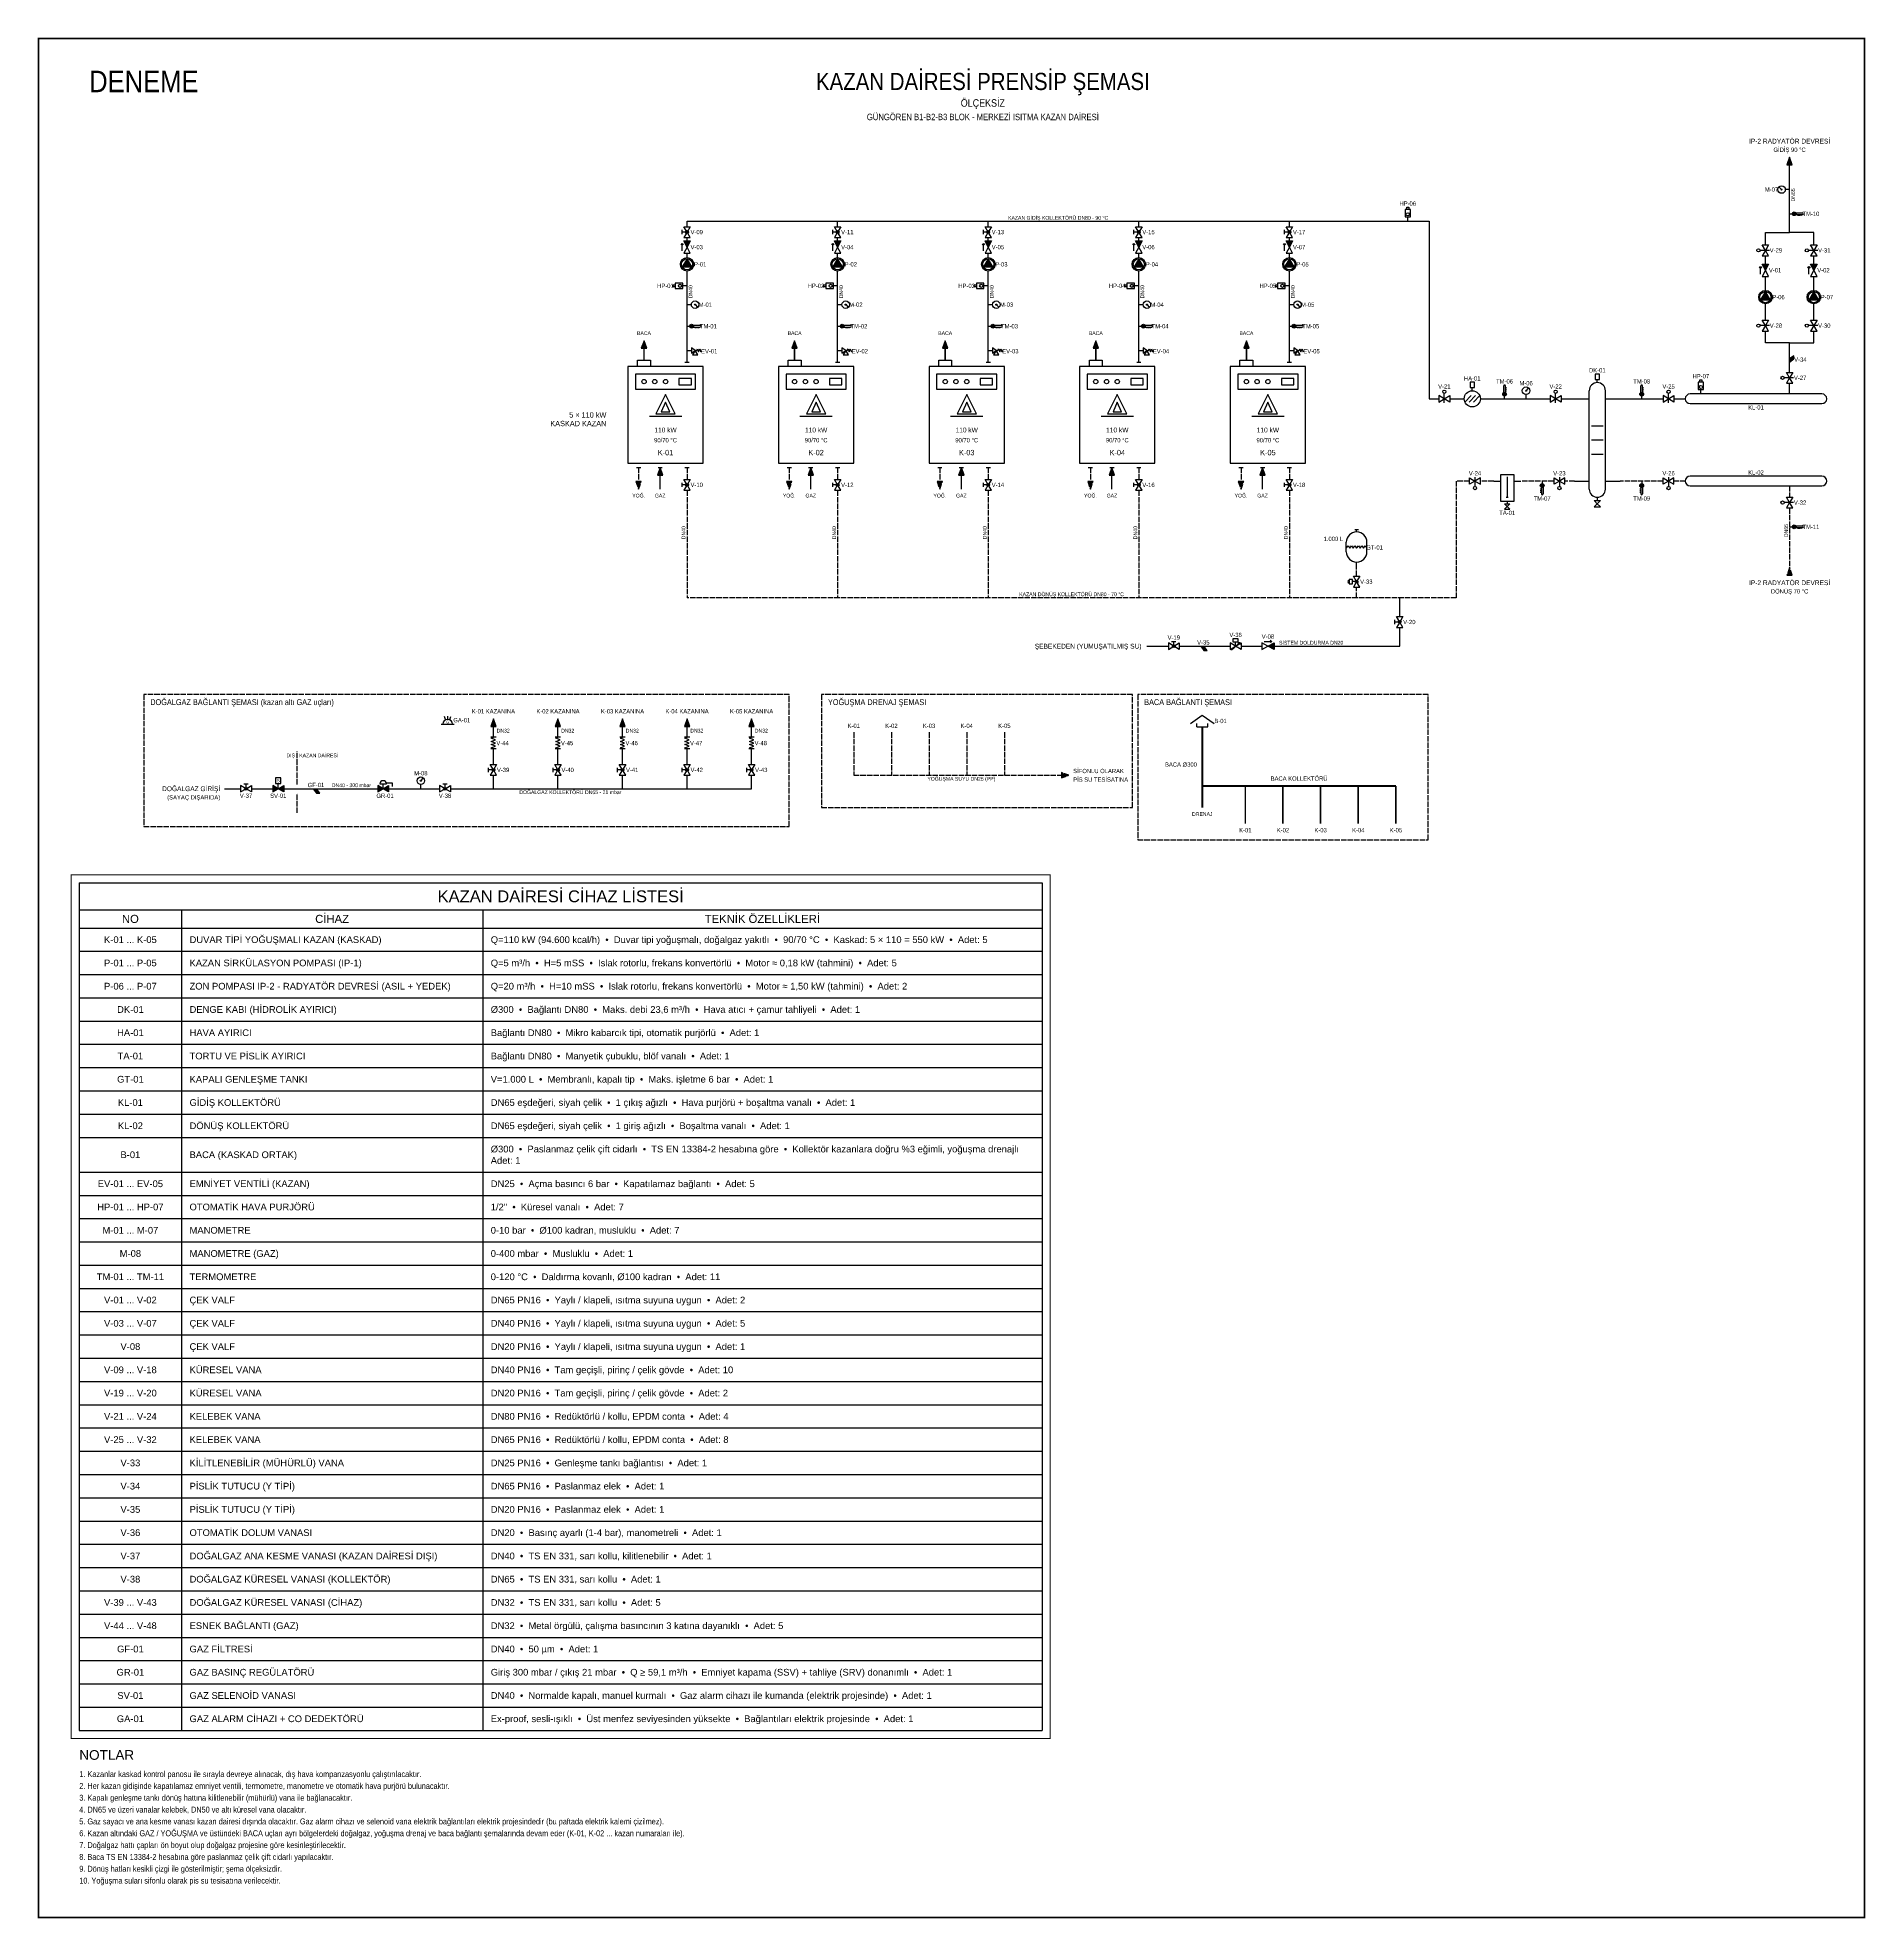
# Model space of a CAD drawing. Header units: centimetres. Extents: x -1098 to 2301, y -2705 to 792.
import ezdxf
from ezdxf.enums import TextEntityAlignment as Align

# ---------------------------------------------------------------- set-up
doc = ezdxf.new("R2010")
doc.units = ezdxf.units.CM
doc.header["$LTSCALE"] = 8
doc.linetypes.add('DASHED', pattern=[1.524, 1.27, -0.254])
for name, color, linetype in [('ROTAS-DOGALGAZ-BORU', 2, 'Continuous'), ('ROTAS-DOGALGAZ-SEMBOL', 2, 'Continuous'), ('ROTAS-HESAP-BASLIK', 2, 'Continuous'), ('ROTAS-HESAP-CERCEVE', 4, 'Continuous'), ('ROTAS-HESAP-CIZGI', 1, 'Continuous'), ('ROTAS-HESAP-YAZI', 7, 'Continuous'), ('ROTAS-ISITMA-BACA', 8, 'Continuous'), ('ROTAS-ISITMA-BASLIK', 5, 'Continuous'), ('ROTAS-ISITMA-BOLGE', 8, 'DASHED'), ('ROTAS-ISITMA-CAP', 41, 'Continuous'), ('ROTAS-ISITMA-CIHAZ', 135, 'Continuous'), ('ROTAS-ISITMA-DONUS', 30, 'DASHED'), ('ROTAS-ISITMA-ETIKET', 3, 'Continuous'), ('ROTAS-ISITMA-GIDIS', 10, 'Continuous'), ('ROTAS-ISITMA-KOLLEKTOR', 7, 'Continuous'), ('ROTAS-ISITMA-POMPA', 30, 'Continuous'), ('ROTAS-ISITMA-VANA', 1, 'Continuous'), ('ROTAS-ISITMA-YAZI', 7, 'Continuous'), ('ROTAS-ISITMA-YOGUSMA', 6, 'DASHED'), ('ROTAS-PAFTA', 7, 'Continuous'), ('ROTAS-SIHHI-SOGUK-SU', 5, 'Continuous')]:
    doc.layers.add(name, color=color, linetype=linetype)
doc.styles.add('ROTAS', font='arial.ttf')

# ---------------------------------------------------------------- blocks, each defined once
blk = doc.blocks.new('ROTAS-KAZAN-DUVAR')
for p, q in [((106, 188), (114, 188)), ((40, 88), (100, 88)), ((16, -8), (24, -8)), ((56, -8), (64, -8)), ((106, -8), (114, -8))]:
    blk.add_line(p, q)
for points in [[(0, 0), (140, 0), (140, 180), (0, 180)], [(14, 138), (126, 138), (126, 166), (14, 166)], [(95, 146), (118, 146), (118, 158), (95, 158)], [(52, 92), (88, 92), (70, 128)], [(62, 96), (78, 96), (70, 114)]]:
    blk.add_lwpolyline(points, close=True)
blk.add_lwpolyline([(18, 180), (18, 192), (42, 192), (42, 180)])
for centre in [(30, 152), (50, 152), (70, 152)]:
    blk.add_circle(centre, 4)
blk = doc.blocks.new('ROTAS-EMNIYET-VENTILI')
blk.add_line((0, 0), (0, 8))
for points in [[(-5, 8), (5, 8), (0, 15)], [(0, 15), (8, 10), (8, 20)]]:
    blk.add_lwpolyline(points, close=True)
blk.add_lwpolyline([(0, 15), (0, 18), (-3, 19.5), (3, 21.5), (-3, 23.5), (3, 25.5), (0, 27)])
blk = doc.blocks.new('ROTAS-TERMOMETRE')
blk.add_hatch(color=7).paths.add_polyline_path([(3.5, 8.5), (3.3, 9.6), (2.8, 10.6), (2.1, 11.3), (1.1, 11.8), (0, 12), (-1.1, 11.8), (-2.1, 11.3), (-2.8, 10.6), (-3.3, 9.6), (-3.5, 8.5), (-3.3, 7.4), (-2.8, 6.4), (-2.1, 5.7), (-1.1, 5.2), (0, 5), (1.1, 5.2), (2.1, 5.7), (2.8, 6.4), (3.3, 7.4)])
for p, q in [((-1.6, 11.6), (-1.6, 24)), ((0, 0), (0, 5)), ((1.6, 11.6), (1.6, 24)), ((1.6, 21), (3.6, 21)), ((1.6, 18), (3.6, 18)), ((1.6, 15), (3.6, 15))]:
    blk.add_line(p, q)
blk.add_circle((0, 8.5), 3.5)
blk.add_arc((0, 24), 1.6, 0, 180)
blk = doc.blocks.new('ROTAS-MANOMETRE')
blk.add_hatch(color=7).paths.add_polyline_path([(1, 15), (0.8, 15.6), (0.3, 16), (-0.3, 16), (-0.8, 15.6), (-1, 15), (-0.8, 14.4), (-0.3, 14), (0.3, 14), (0.8, 14.4)])
for p, q in [((0, 15), (4.5, 19.5)), ((0, 0), (0, 8))]:
    blk.add_line(p, q)
for radius in [7, 1]:
    blk.add_circle((0, 15), radius)
blk = doc.blocks.new('ROTAS-OHAC')
blk.add_line((0, 0), (0, 8))
blk.add_lwpolyline([(-5, 8), (5, 8), (5, 22), (-5, 22)], close=True)
blk.add_lwpolyline([(-2, 22), (-2, 26), (2, 26), (2, 22)])
blk.add_circle((0, 13), 3)
blk = doc.blocks.new('ROTAS-POMPA')
blk.add_hatch(color=7).paths.add_polyline_path([(10.35, 0), (-4.95, 8.85), (-4.95, -8.85)])
blk.add_lwpolyline([(10.35, 0), (-4.95, 8.85), (-4.95, -8.85)], close=True)
for radius in [12.45, 10.35]:
    blk.add_circle((0, 0), radius)
blk = doc.blocks.new('ROTAS-CEKVALF')
blk.add_hatch(color=7).paths.add_polyline_path([(11.5, 6), (11.5, -6), (0, 0)])
blk.add_line((-7, 9), (7, 9))
for points in [[(-11.5, 6), (-11.5, -6), (0, 0)], [(11.5, 6), (11.5, -6), (0, 0)]]:
    blk.add_lwpolyline(points, close=True)
blk.add_lwpolyline([(4, 11), (7, 9), (4, 7)])
blk = doc.blocks.new('ROTAS-KURESEL-VANA')
blk.add_hatch(color=7).paths.add_polyline_path([(2.6, 0), (2.5, 0.8), (2.1, 1.5), (1.5, 2.1), (0.8, 2.5), (0, 2.6), (-0.8, 2.5), (-1.5, 2.1), (-2.1, 1.5), (-2.5, 0.8), (-2.6, 0), (-2.5, -0.8), (-2.1, -1.5), (-1.5, -2.1), (-0.8, -2.5), (0, -2.6), (0.8, -2.5), (1.5, -2.1), (2.1, -1.5), (2.5, -0.8)])
for p, q in [((-4, 9), (4, 9)), ((0, 2.6), (0, 9))]:
    blk.add_line(p, q)
for points in [[(-10, 6), (-10, -6), (0, 0)], [(10, 6), (10, -6), (0, 0)]]:
    blk.add_lwpolyline(points, close=True)
blk.add_circle((0, 0), 2.6)
blk = doc.blocks.new('ROTAS-KELEBEK-VANA')
for p, q in [((0, 7.5), (0, 10)), ((0, -7.5), (0, 7.5))]:
    blk.add_line(p, q)
for points in [[(-10, 6), (-10, -6), (0, 0)], [(10, 6), (10, -6), (0, 0)]]:
    blk.add_lwpolyline(points, close=True)
blk.add_circle((0, 13), 3)
blk = doc.blocks.new('ROTAS-HAVA-AYIRICI')
for p, q in [((0, 0), (10, 0)), ((11, -6), (23, 6)), ((19, -6), (31, 6)), ((25, 15), (25, 21)), ((27, -6), (39, 6)), ((40, 0), (50, 0))]:
    blk.add_line(p, q)
blk.add_lwpolyline([(21, 21), (29, 21), (29, 31), (21, 31)], close=True)
blk.add_circle((25, 0), 15)
blk = doc.blocks.new('ROTAS-DENGE-KABI')
for p, q in [((42.5, 30), (42.5, 36)), ((0, 0), (27.5, 0)), ((27.5, -168), (27.5, 15)), ((57.5, -168), (57.5, 15)), ((57.5, 0), (85, 0)), ((31.5, -50), (53.5, -50)), ((31.5, -76.5), (53.5, -76.5)), ((31.5, -103), (53.5, -103)), ((0, -153), (27.5, -153)), ((57.5, -153), (85, -153)), ((42.5, -183), (42.5, -189))]:
    blk.add_line(p, q)
for points in [[(38.5, 36), (46.5, 36), (46.5, 46), (38.5, 46)], [(36.5, -189), (48.5, -189), (42.5, -195)], [(36.5, -201), (48.5, -201), (42.5, -195)]]:
    blk.add_lwpolyline(points, close=True)
for centre, start, end in [((42.5, 15), 0, 180), ((42.5, -168), 180, 360)]:
    blk.add_arc(centre, 15, start, end)
blk = doc.blocks.new('ROTAS-TORTU-AYIRICI')
for p, q in [((0, 0), (13, 0)), ((25, 8), (25, -30)), ((37, 0), (50, 0)), ((23, -30), (27, -30)), ((25, -38), (25, -42))]:
    blk.add_line(p, q)
for points in [[(13, 12), (37, 12), (37, -38), (13, -38)], [(20, -42), (30, -42), (25, -47)], [(20, -52), (30, -52), (25, -47)]]:
    blk.add_lwpolyline(points, close=True)
blk = doc.blocks.new('ROTAS-KILITLI-VANA')
blk.add_hatch(color=7).paths.add_polyline_path([(2.6, 0), (2.5, 0.8), (2.1, 1.5), (1.5, 2.1), (0.8, 2.5), (0, 2.6), (-0.8, 2.5), (-1.5, 2.1), (-2.1, 1.5), (-2.5, 0.8), (-2.6, 0), (-2.5, -0.8), (-2.1, -1.5), (-1.5, -2.1), (-0.8, -2.5), (0, -2.6), (0.8, -2.5), (1.5, -2.1), (2.1, -1.5), (2.5, -0.8)])
blk.add_line((0, 2.6), (0, 8))
for points in [[(-10, 6), (-10, -6), (0, 0)], [(-4, 8), (4, 8), (4, 14), (-4, 14)], [(10, 6), (10, -6), (0, 0)]]:
    blk.add_lwpolyline(points, close=True)
blk.add_circle((0, 0), 2.6)
blk.add_arc((0, 14), 2.6, 0, 180)
blk = doc.blocks.new('ROTAS-GENLESME-TANKI')
for p, q in [((-24, 32), (-24, 54)), ((-4, 84), (4, 84)), ((0, 78), (0, 84)), ((24, 32), (24, 54)), ((0, 0), (0, 8))]:
    blk.add_line(p, q)
blk.add_lwpolyline([(-24, 40), (-20, 46), (-16, 40), (-12, 46), (-8, 40), (-4, 46), (0, 40), (4, 46), (8, 40), (12, 46), (16, 40), (20, 46), (24, 40)])
for centre, start, end in [((0, 54), 0, 180), ((0, 32), 180, 360)]:
    blk.add_arc(centre, 24, start, end)
blk = doc.blocks.new('ROTAS-PISLIK-TUTUCU')
for p, q in [((-10.5, 0), (10.5, 0)), ((-3, 0), (3, -8)), ((-1, 0), (5, -8)), ((1, -8), (7, -8))]:
    blk.add_line(p, q)
blk.add_lwpolyline([(-5, 0), (1, -8), (7, -8), (1, 0)])
blk = doc.blocks.new('ROTAS-OTOMATIK-DOLUM')
blk.add_line((0, 0), (0, 8))
for points in [[(-10, 6), (-10, -6), (0, 0)], [(-5, 8), (5, 8), (5, 14), (-5, 14)], [(10, 6), (10, -6), (0, 0)]]:
    blk.add_lwpolyline(points, close=True)
for points in [[(-8, -7), (8, 7)], [(4, 7), (8, 7), (8, 3)]]:
    blk.add_lwpolyline(points)
blk = doc.blocks.new('ROTAS-KOLLEKTOR-245')
blk.add_lwpolyline([(0, -9), (245, -9, 1), (245, 9), (0, 9, 1)], format="xyb", close=True)
blk = doc.blocks.new('ROTAS-REGULATOR')
for points in [[(-10, 6), (-10, -6), (0, 0)], [(10, 6), (10, -6), (0, 0)]]:
    blk.add_hatch(color=7).paths.add_polyline_path(points)
for p, q in [((-6, 9), (6, 9)), ((0, 0), (0, 9))]:
    blk.add_line(p, q)
for points in [[(-10, 6), (-10, -6), (0, 0)], [(10, 6), (10, -6), (0, 0)]]:
    blk.add_lwpolyline(points, close=True)
at = {"linetype": 'DASHED', "ltscale": 0.15}
blk.add_lwpolyline([(6, 11), (17, 11), (17, 4)], dxfattribs=at)
blk.add_arc((0, 9), 6, 0, 180)
blk = doc.blocks.new('ROTAS-SELENOID')
for points in [[(-10, 6), (-10, -6), (0, 0)], [(10, 6), (10, -6), (0, 0)]]:
    blk.add_hatch(color=7).paths.add_polyline_path(points)
blk.add_line((0, 0), (0, 10))
for points in [[(-10, 6), (-10, -6), (0, 0)], [(-5, 10), (5, 10), (5, 20), (-5, 20)], [(10, 6), (10, -6), (0, 0)]]:
    blk.add_lwpolyline(points, close=True)
at = {"style": 'ROTAS'}
blk.add_text('S', height=6, dxfattribs=at).set_placement((0, 15), align=Align.MIDDLE_CENTER)
blk = doc.blocks.new('ROTAS-GAZ-ALARM')
for p, q in [((-12, 0), (12, 0)), ((-4, 9), (-6, 14)), ((0, 9), (0, 15)), ((4, 9), (6, 14))]:
    blk.add_line(p, q)
blk.add_arc((0, 0), 9, 0, 180)
at = {"style": 'ROTAS'}
blk.add_text('G', height=5, dxfattribs=at).set_placement((0, 4), align=Align.MIDDLE_CENTER)
blk = doc.blocks.new('ROTAS-ESNEK-BAGLANTI')
for p, q in [((-11, -5), (-11, 5)), ((11, -5), (11, 5))]:
    blk.add_line(p, q)
blk.add_lwpolyline([(-11, 0), (-9, 4), (-6, -4), (-3, 4), (0, -4), (3, 4), (6, -4), (9, 4), (11, 0)])
blk = doc.blocks.new('ROTAS-BACA-SAPKA')
for p, q in [((-10, 0), (-10, 6)), ((-10, 0), (10, 0)), ((10, 0), (10, 6))]:
    blk.add_line(p, q)
blk.add_lwpolyline([(-22, 6), (0, 22), (22, 6)])
blk = doc.blocks.new('ROTAS-OK')
blk.add_hatch(color=7).paths.add_polyline_path([(0, 0), (-14, 5), (-14, -5)])
blk.add_lwpolyline([(0, 0), (-14, 5), (-14, -5)], close=True)

msp = doc.modelspace()

# ---------------------------------------------------------------- linework, layer by layer
at = {"layer": 'ROTAS-DOGALGAZ-BORU'}
for points in [[(60, -48), (60, -22)], [(340, -48), (340, -22)], [(620, -48), (620, -22)], [(900, -48), (900, -22)], [(1180, -48), (1180, -22)], [(-250, -509), (-250, -489)], [(-130, -509), (-130, -489)], [(-10, -509), (-10, -489)], [(110, -509), (110, -489)], [(230, -509), (230, -489)], [(-250, -559.5), (-250, -531)], [(-130, -559.5), (-130, -531)], [(-10, -559.5), (-10, -531)], [(110, -559.5), (110, -531)], [(230, -559.5), (230, -531)], [(-250, -605), (-250, -580.5)], [(-130, -605), (-130, -580.5)], [(-10, -605), (-10, -580.5)], [(110, -605), (110, -580.5)], [(230, -605), (230, -580.5)], [(-750, -605), (-720.5, -605)], [(-699.5, -605), (-660.5, -605)], [(-639.5, -605), (-590.5, -605)], [(-569.5, -605), (-465.5, -605)], [(-444, -605), (-350.5, -605)], [(-329.5, -605), (230, -605)]]:
    msp.add_lwpolyline(points, dxfattribs=at)
at = {"layer": 'ROTAS-HESAP-CERCEVE', "const_width": 2}
msp.add_lwpolyline([(-1035, -2370.8), (785, -2370.8), (785, -765), (-1035, -765)], close=True, dxfattribs=at)
at = {"layer": 'ROTAS-HESAP-CIZGI'}
for p, q in [((-1020, -780), (770, -780)), ((-1020, -780), (-1020, -2355.8)), ((770, -780), (770, -2355.8)), ((-1020, -830), (770, -830)), ((-830, -830), (-830, -2355.8)), ((-270, -830), (-270, -2355.8)), ((-1020, -864), (770, -864)), ((-1020, -907.2), (770, -907.2)), ((-1020, -950.5), (770, -950.5)), ((-1020, -993.8), (770, -993.8)), ((-1020, -1037), (770, -1037)), ((-1020, -1080.2), (770, -1080.2)), ((-1020, -1123.5), (770, -1123.5)), ((-1020, -1166.8), (770, -1166.8)), ((-1020, -1210), (770, -1210)), ((-1020, -1253.2), (770, -1253.2)), ((-1020, -1317.8), (770, -1317.8)), ((-1020, -1361), (770, -1361)), ((-1020, -1404.2), (770, -1404.2)), ((-1020, -1447.5), (770, -1447.5)), ((-1020, -1490.8), (770, -1490.8)), ((-1020, -1534), (770, -1534)), ((-1020, -1577.2), (770, -1577.2)), ((-1020, -1620.5), (770, -1620.5)), ((-1020, -1663.8), (770, -1663.8)), ((-1020, -1707), (770, -1707)), ((-1020, -1750.2), (770, -1750.2)), ((-1020, -1793.5), (770, -1793.5)), ((-1020, -1836.8), (770, -1836.8)), ((-1020, -1880), (770, -1880)), ((-1020, -1923.2), (770, -1923.2)), ((-1020, -1966.5), (770, -1966.5)), ((-1020, -2009.8), (770, -2009.8)), ((-1020, -2053), (770, -2053)), ((-1020, -2096.2), (770, -2096.2)), ((-1020, -2139.5), (770, -2139.5)), ((-1020, -2182.8), (770, -2182.8)), ((-1020, -2226), (770, -2226)), ((-1020, -2269.2), (770, -2269.2)), ((-1020, -2312.5), (770, -2312.5)), ((-1020, -2355.8), (770, -2355.8))]:
    msp.add_line(p, q, dxfattribs=at)
at = {"layer": 'ROTAS-ISITMA-BACA'}
for points, const_width in [([(30, 192), (30, 214)], 3), ([(310, 192), (310, 214)], 3), ([(590, 192), (590, 214)], 3), ([(870, 192), (870, 214)], 3), ([(1150, 192), (1150, 214)], 3), ([(1068, -640), (1068, -490)], 4), ([(1428, -600), (1068, -600)], 4), ([(1148, -670), (1148, -600)], 3), ([(1218, -670), (1218, -600)], 3), ([(1288, -670), (1288, -600)], 3), ([(1358, -670), (1358, -600)], 3), ([(1428, -670), (1428, -600)], 3)]:
    msp.add_lwpolyline(points, dxfattribs=dict(at, const_width=const_width))
at = {"layer": 'ROTAS-ISITMA-BOLGE'}
for p, q in [((-615, -597), (-615, -535)), ((-615, -650), (-615, -613))]:
    msp.add_line(p, q, dxfattribs=at)
for points in [[(-900, -675), (300, -675), (300, -430), (-900, -430)], [(360, -640), (938, -640), (938, -430), (360, -430)], [(948, -700), (1488, -700), (1488, -430), (948, -430)]]:
    msp.add_lwpolyline(points, close=True, dxfattribs=at)
at = {"layer": 'ROTAS-ISITMA-DONUS'}
for points in [[(110, -8), (110, -29.5)], [(1564.5, -33), (1540, -33), (1540, -250), (110, -250)], [(390, -8), (390, -29.5)], [(670, -8), (670, -29.5)], [(950, -8), (950, -29.5)], [(1230, -8), (1230, -29.5)], [(1610, -33), (1585.5, -33)], [(1721.5, -33), (1660, -33)], [(1760, -33), (1742.5, -33)], [(1924.5, -33), (1845, -33)], [(1966, -33), (1945.5, -33)], [(110, -50.5), (110, -250)], [(390, -50.5), (390, -250)], [(670, -50.5), (670, -250)], [(950, -50.5), (950, -250)], [(1230, -50.5), (1230, -250)], [(2160, -42), (2160, -62.5)], [(2160, -83.5), (2160, -194)], [(1355, -209.5), (1355, -190)], [(1355, -250), (1355, -230.5)]]:
    msp.add_lwpolyline(points, dxfattribs=at)
at = {"layer": 'ROTAS-ISITMA-GIDIS'}
for points in [[(2160, 429), (2160, 555)], [(110, 440.5), (110, 450)], [(110, 450), (1490, 450), (1490, 120), (1507.5, 120)], [(390, 440.5), (390, 450)], [(670, 440.5), (670, 450)], [(950, 440.5), (950, 450)], [(1230, 440.5), (1230, 450)], [(2115, 406.5), (2115, 429), (2160, 429)], [(2205, 406.5), (2205, 429), (2160, 429)], [(110, 413.5), (110, 419.5)], [(110, 382.5), (110, 390.5)], [(390, 413.5), (390, 419.5)], [(390, 382.5), (390, 390.5)], [(670, 413.5), (670, 419.5)], [(670, 382.5), (670, 390.5)], [(950, 413.5), (950, 419.5)], [(950, 382.5), (950, 390.5)], [(1230, 413.5), (1230, 419.5)], [(1230, 382.5), (1230, 390.5)], [(2115, 370.5), (2115, 385.5)], [(2205, 370.5), (2205, 385.5)], [(110, 188), (110, 357.5)], [(390, 188), (390, 357.5)], [(670, 188), (670, 357.5)], [(950, 188), (950, 357.5)], [(1230, 188), (1230, 357.5)], [(2115, 321.5), (2115, 347.5)], [(2205, 321.5), (2205, 347.5)], [(2115, 266.5), (2115, 296.5)], [(2205, 266.5), (2205, 296.5)], [(2160, 224), (2115, 224), (2115, 245.5)], [(2160, 224), (2205, 224), (2205, 245.5)], [(2160, 203.5), (2160, 224)], [(2160, 169.5), (2160, 182.5)], [(2160, 129), (2160, 148.5)], [(1528.5, 120), (1545, 120)], [(1595, 120), (1714.5, 120)], [(1735.5, 120), (1760, 120)], [(1845, 120), (1924.5, 120)], [(1945.5, 120), (1966, 120)]]:
    msp.add_lwpolyline(points, dxfattribs=at)
at = {"layer": 'ROTAS-ISITMA-YOGUSMA'}
for points in [[(20, -8), (20, -34)], [(300, -8), (300, -34)], [(580, -8), (580, -34)], [(860, -8), (860, -34)], [(1140, -8), (1140, -34)], [(420, -500), (420, -580)], [(490, -500), (490, -580)], [(560, -500), (560, -580)], [(630, -500), (630, -580)], [(700, -500), (700, -580)], [(420, -580), (806, -580)]]:
    msp.add_lwpolyline(points, dxfattribs=at)
at = {"layer": 'ROTAS-SIHHI-SOGUK-SU'}
for points in [[(1435, -284.5), (1435, -250)], [(1201.5, -340), (1435, -340), (1435, -305.5)], [(965, -340), (1004.5, -340)], [(1025.5, -340), (1059.5, -340)], [(1080.5, -340), (1119.5, -340)], [(1140.5, -340), (1178.5, -340)]]:
    msp.add_lwpolyline(points, dxfattribs=at)

# ---------------------------------------------------------------- block references
at = {"layer": 'ROTAS-DOGALGAZ-BORU', "rotation": 90}
for p in [(60, -8), (340, -8), (620, -8), (900, -8), (1180, -8), (-250, -475), (-130, -475), (-10, -475), (110, -475), (230, -475)]:
    msp.add_blockref('ROTAS-OK', p, dxfattribs=at)
at = {"layer": 'ROTAS-DOGALGAZ-SEMBOL'}
for name, p in [('ROTAS-GAZ-ALARM', (-335, -485)), ('ROTAS-SELENOID', (-650, -605)), ('ROTAS-REGULATOR', (-455, -605)), ('ROTAS-MANOMETRE', (-385, -605)), ('ROTAS-KURESEL-VANA', (-710, -605)), ('ROTAS-PISLIK-TUTUCU', (-580, -605)), ('ROTAS-KURESEL-VANA', (-340, -605))]:
    msp.add_blockref(name, p, dxfattribs=at)
at = {"layer": 'ROTAS-DOGALGAZ-SEMBOL', "rotation": 90}
for name, p in [('ROTAS-ESNEK-BAGLANTI', (-250, -520)), ('ROTAS-ESNEK-BAGLANTI', (-130, -520)), ('ROTAS-ESNEK-BAGLANTI', (-10, -520)), ('ROTAS-ESNEK-BAGLANTI', (110, -520)), ('ROTAS-ESNEK-BAGLANTI', (230, -520)), ('ROTAS-KURESEL-VANA', (-250, -570)), ('ROTAS-KURESEL-VANA', (-130, -570)), ('ROTAS-KURESEL-VANA', (-10, -570)), ('ROTAS-KURESEL-VANA', (110, -570)), ('ROTAS-KURESEL-VANA', (230, -570))]:
    msp.add_blockref(name, p, dxfattribs=at)
at = {"layer": 'ROTAS-ISITMA-BACA', "rotation": 90}
for p in [(30, 228), (310, 228), (590, 228), (870, 228), (1150, 228)]:
    msp.add_blockref('ROTAS-OK', p, dxfattribs=at)
at = {"layer": 'ROTAS-ISITMA-BACA'}
msp.add_blockref('ROTAS-BACA-SAPKA', (1068, -490), dxfattribs=at)
at = {"layer": 'ROTAS-ISITMA-CIHAZ'}
for name, p in [('ROTAS-KAZAN-DUVAR', (0, 0)), ('ROTAS-KAZAN-DUVAR', (280, 0)), ('ROTAS-KAZAN-DUVAR', (560, 0)), ('ROTAS-KAZAN-DUVAR', (840, 0)), ('ROTAS-KAZAN-DUVAR', (1120, 0)), ('ROTAS-HAVA-AYIRICI', (1545, 120)), ('ROTAS-DENGE-KABI', (1760, 120)), ('ROTAS-TORTU-AYIRICI', (1610, -33))]:
    msp.add_blockref(name, p, dxfattribs=at)
at = {"layer": 'ROTAS-ISITMA-CIHAZ', "xscale": 0.8, "yscale": 0.8}
msp.add_blockref('ROTAS-GENLESME-TANKI', (1355, -190), dxfattribs=at)
at = {"layer": 'ROTAS-ISITMA-DONUS', "rotation": 90}
msp.add_blockref('ROTAS-OK', (2160, -194), dxfattribs=at)
at = {"layer": 'ROTAS-ISITMA-GIDIS', "rotation": 90}
msp.add_blockref('ROTAS-OK', (2160, 569), dxfattribs=at)
at = {"layer": 'ROTAS-ISITMA-KOLLEKTOR'}
for p in [(1975, 120), (1975, -33)]:
    msp.add_blockref('ROTAS-KOLLEKTOR-245', p, dxfattribs=at)
at = {"layer": 'ROTAS-ISITMA-POMPA', "rotation": 90}
for p in [(110, 370), (390, 370), (670, 370), (950, 370), (1230, 370), (2115, 309), (2205, 309)]:
    msp.add_blockref('ROTAS-POMPA', p, dxfattribs=at)
at = {"layer": 'ROTAS-ISITMA-VANA'}
for name, p, rotation in [('ROTAS-MANOMETRE', (2160, 509), 90), ('ROTAS-TERMOMETRE', (2160, 464), 270), ('ROTAS-KURESEL-VANA', (110, 430), 90), ('ROTAS-KURESEL-VANA', (390, 430), 90), ('ROTAS-KURESEL-VANA', (670, 430), 90), ('ROTAS-KURESEL-VANA', (950, 430), 90), ('ROTAS-KURESEL-VANA', (1230, 430), 90), ('ROTAS-CEKVALF', (110, 402), 90), ('ROTAS-CEKVALF', (390, 402), 90), ('ROTAS-CEKVALF', (670, 402), 90), ('ROTAS-CEKVALF', (950, 402), 90), ('ROTAS-CEKVALF', (1230, 402), 90), ('ROTAS-KELEBEK-VANA', (2115, 396), 90), ('ROTAS-KELEBEK-VANA', (2205, 396), 90), ('ROTAS-CEKVALF', (2115, 359), 90), ('ROTAS-CEKVALF', (2205, 359), 90), ('ROTAS-OHAC', (110, 330), 90), ('ROTAS-OHAC', (390, 330), 90), ('ROTAS-OHAC', (670, 330), 90), ('ROTAS-OHAC', (950, 330), 90), ('ROTAS-OHAC', (1230, 330), 90), ('ROTAS-MANOMETRE', (110, 295), 270), ('ROTAS-MANOMETRE', (390, 295), 270), ('ROTAS-MANOMETRE', (670, 295), 270), ('ROTAS-MANOMETRE', (950, 295), 270), ('ROTAS-MANOMETRE', (1230, 295), 270), ('ROTAS-TERMOMETRE', (110, 255), 270), ('ROTAS-TERMOMETRE', (390, 255), 270), ('ROTAS-TERMOMETRE', (670, 255), 270), ('ROTAS-TERMOMETRE', (950, 255), 270), ('ROTAS-TERMOMETRE', (1230, 255), 270), ('ROTAS-KELEBEK-VANA', (2115, 256), 90), ('ROTAS-KELEBEK-VANA', (2205, 256), 90), ('ROTAS-EMNIYET-VENTILI', (110, 210), 270), ('ROTAS-EMNIYET-VENTILI', (390, 210), 270), ('ROTAS-EMNIYET-VENTILI', (670, 210), 270), ('ROTAS-EMNIYET-VENTILI', (950, 210), 270), ('ROTAS-EMNIYET-VENTILI', (1230, 210), 270), ('ROTAS-PISLIK-TUTUCU', (2160, 193), 90), ('ROTAS-KELEBEK-VANA', (2160, 159), 90), ('ROTAS-KURESEL-VANA', (110, -40), 90), ('ROTAS-KURESEL-VANA', (390, -40), 90), ('ROTAS-KURESEL-VANA', (670, -40), 90), ('ROTAS-KURESEL-VANA', (950, -40), 90), ('ROTAS-KURESEL-VANA', (1230, -40), 90), ('ROTAS-KELEBEK-VANA', (1575, -33), 180), ('ROTAS-TERMOMETRE', (1700, -33), 180), ('ROTAS-KELEBEK-VANA', (1732, -33), 180), ('ROTAS-TERMOMETRE', (1885, -33), 180), ('ROTAS-KELEBEK-VANA', (1935, -33), 180), ('ROTAS-KELEBEK-VANA', (2160, -73), 90), ('ROTAS-TERMOMETRE', (2160, -118), 270), ('ROTAS-KILITLI-VANA', (1355, -220), 90), ('ROTAS-KURESEL-VANA', (1435, -295), 90)]:
    msp.add_blockref(name, p, dxfattribs=dict(at, rotation=rotation))
for name, p in [('ROTAS-OHAC', (1450, 450)), ('ROTAS-TERMOMETRE', (1630, 120)), ('ROTAS-MANOMETRE', (1670, 120)), ('ROTAS-TERMOMETRE', (1885, 120)), ('ROTAS-OHAC', (1995, 129)), ('ROTAS-KELEBEK-VANA', (1518, 120)), ('ROTAS-KELEBEK-VANA', (1725, 120)), ('ROTAS-KELEBEK-VANA', (1935, 120)), ('ROTAS-KURESEL-VANA', (1015, -340)), ('ROTAS-PISLIK-TUTUCU', (1070, -340)), ('ROTAS-OTOMATIK-DOLUM', (1130, -340)), ('ROTAS-CEKVALF', (1190, -340))]:
    msp.add_blockref(name, p, dxfattribs=at)
at = {"layer": 'ROTAS-ISITMA-YOGUSMA', "rotation": -90}
for p in [(20, -48), (300, -48), (580, -48), (860, -48), (1140, -48)]:
    msp.add_blockref('ROTAS-OK', p, dxfattribs=at)
at = {"layer": 'ROTAS-ISITMA-YOGUSMA'}
msp.add_blockref('ROTAS-OK', (820, -580), dxfattribs=at)

# ---------------------------------------------------------------- texts
at = {"layer": 'ROTAS-HESAP-BASLIK', "style": 'ROTAS'}
for s, height, p in [('KAZAN DAİRESİ CİHAZ LİSTESİ', 22, (-125, -805)), ('CİHAZ', 15, (-550, -847)), ('TEKNİK ÖZELLİKLERİ', 15, (250, -847)), ('NO', 15, (-925, -847))]:
    msp.add_text(s, height=height, dxfattribs=at).set_placement(p, align=Align.MIDDLE_CENTER)
at = {"layer": 'ROTAS-HESAP-YAZI', "style": 'ROTAS'}
for s, p in [('K-01 ... K-05', (-925, -885.6)), ('P-01 ... P-05', (-925, -928.9)), ('P-06 ... P-07', (-925, -972.1)), ('DK-01', (-925, -1015.4)), ('HA-01', (-925, -1058.6)), ('TA-01', (-925, -1101.9)), ('GT-01', (-925, -1145.1)), ('KL-01', (-925, -1188.4)), ('KL-02', (-925, -1231.6)), ('B-01', (-925, -1285.5)), ('EV-01 ... EV-05', (-925, -1339.4)), ('HP-01 ... HP-07', (-925, -1382.6)), ('M-01 ... M-07', (-925, -1425.9)), ('M-08', (-925, -1469.1)), ('TM-01 ... TM-11', (-925, -1512.4)), ('V-01 ... V-02', (-925, -1555.6)), ('V-03 ... V-07', (-925, -1598.9)), ('V-08', (-925, -1642.1)), ('V-09 ... V-18', (-925, -1685.4)), ('V-19 ... V-20', (-925, -1728.6)), ('V-21 ... V-24', (-925, -1771.9)), ('V-25 ... V-32', (-925, -1815.1)), ('V-33', (-925, -1858.4)), ('V-34', (-925, -1901.6)), ('V-35', (-925, -1944.9)), ('V-36', (-925, -1988.1)), ('V-37', (-925, -2031.4)), ('V-38', (-925, -2074.6)), ('V-39 ... V-43', (-925, -2117.9)), ('V-44 ... V-48', (-925, -2161.1)), ('GF-01', (-925, -2204.4)), ('GR-01', (-925, -2247.6)), ('SV-01', (-925, -2290.9)), ('GA-01', (-925, -2334.1))]:
    msp.add_text(s, height=12.5, dxfattribs=at).set_placement(p, align=Align.MIDDLE_CENTER)
for s, p in [('DUVAR TİPİ YOĞUŞMALI KAZAN (KASKAD)', (-815, -885.6)), ('Q=110 kW (94.600 kcal/h)  •  Duvar tipi yoğuşmalı, doğalgaz yakıtlı  •  90/70 °C  •  Kaskad: 5 × 110 = 550 kW  •  Adet: 5', (-255, -885.6)), ('KAZAN SİRKÜLASYON POMPASI (IP-1)', (-815, -928.9)), ('Q=5 m³/h  •  H=5 mSS  •  Islak rotorlu, frekans konvertörlü  •  Motor ≈ 0,18 kW (tahmini)  •  Adet: 5', (-255, -928.9)), ('ZON POMPASI IP-2 - RADYATÖR DEVRESİ (ASIL + YEDEK)', (-815, -972.1)), ('Q=20 m³/h  •  H=10 mSS  •  Islak rotorlu, frekans konvertörlü  •  Motor ≈ 1,50 kW (tahmini)  •  Adet: 2', (-255, -972.1)), ('DENGE KABI (HİDROLİK AYIRICI)', (-815, -1015.4)), ('Ø300  •  Bağlantı DN80  •  Maks. debi 23,6 m³/h  •  Hava atıcı + çamur tahliyeli  •  Adet: 1', (-255, -1015.4)), ('HAVA AYIRICI', (-815, -1058.6)), ('Bağlantı DN80  •  Mikro kabarcık tipi, otomatik purjörlü  •  Adet: 1', (-255, -1058.6)), ('TORTU VE PİSLİK AYIRICI', (-815, -1101.9)), ('Bağlantı DN80  •  Manyetik çubuklu, blöf vanalı  •  Adet: 1', (-255, -1101.9)), ('KAPALI GENLEŞME TANKI', (-815, -1145.1)), ('V=1.000 L  •  Membranlı, kapalı tip  •  Maks. işletme 6 bar  •  Adet: 1', (-255, -1145.1)), ('GİDİŞ KOLLEKTÖRÜ', (-815, -1188.4)), ('DN65 eşdeğeri, siyah çelik  •  1 çıkış ağızlı  •  Hava purjörü + boşaltma vanalı  •  Adet: 1', (-255, -1188.4)), ('DÖNÜŞ KOLLEKTÖRÜ', (-815, -1231.6)), ('DN65 eşdeğeri, siyah çelik  •  1 giriş ağızlı  •  Boşaltma vanalı  •  Adet: 1', (-255, -1231.6)), ('BACA (KASKAD ORTAK)', (-815, -1285.5)), ('Adet: 1', (-255, -1296.1)), ('Ø300  •  Paslanmaz çelik çift cidarlı  •  TS EN 13384-2 hesabına göre  •  Kollektör kazanlara doğru %3 eğimli, yoğuşma drenajlı', (-255, -1274.9)), ('EMNİYET VENTİLİ (KAZAN)', (-815, -1339.4)), ('DN25  •  Açma basıncı 6 bar  •  Kapatılamaz bağlantı  •  Adet: 5', (-255, -1339.4)), ('OTOMATİK HAVA PURJÖRÜ', (-815, -1382.6)), ('1/2"  •  Küresel vanalı  •  Adet: 7', (-255, -1382.6)), ('MANOMETRE', (-815, -1425.9)), ('0-10 bar  •  Ø100 kadran, musluklu  •  Adet: 7', (-255, -1425.9)), ('MANOMETRE (GAZ)', (-815, -1469.1)), ('0-400 mbar  •  Musluklu  •  Adet: 1', (-255, -1469.1)), ('TERMOMETRE', (-815, -1512.4)), ('0-120 °C  •  Daldırma kovanlı, Ø100 kadran  •  Adet: 11', (-255, -1512.4)), ('ÇEK VALF', (-815, -1555.6)), ('DN65 PN16  •  Yaylı / klapeli, ısıtma suyuna uygun  •  Adet: 2', (-255, -1555.6)), ('ÇEK VALF', (-815, -1598.9)), ('DN40 PN16  •  Yaylı / klapeli, ısıtma suyuna uygun  •  Adet: 5', (-255, -1598.9)), ('ÇEK VALF', (-815, -1642.1)), ('DN20 PN16  •  Yaylı / klapeli, ısıtma suyuna uygun  •  Adet: 1', (-255, -1642.1)), ('KÜRESEL VANA', (-815, -1685.4)), ('DN40 PN16  •  Tam geçişli, pirinç / çelik gövde  •  Adet: 10', (-255, -1685.4)), ('KÜRESEL VANA', (-815, -1728.6)), ('DN20 PN16  •  Tam geçişli, pirinç / çelik gövde  •  Adet: 2', (-255, -1728.6)), ('KELEBEK VANA', (-815, -1771.9)), ('DN80 PN16  •  Redüktörlü / kollu, EPDM conta  •  Adet: 4', (-255, -1771.9)), ('KELEBEK VANA', (-815, -1815.1)), ('DN65 PN16  •  Redüktörlü / kollu, EPDM conta  •  Adet: 8', (-255, -1815.1)), ('KİLİTLENEBİLİR (MÜHÜRLÜ) VANA', (-815, -1858.4)), ('DN25 PN16  •  Genleşme tankı bağlantısı  •  Adet: 1', (-255, -1858.4)), ('PİSLİK TUTUCU (Y TİPİ)', (-815, -1901.6)), ('DN65 PN16  •  Paslanmaz elek  •  Adet: 1', (-255, -1901.6)), ('PİSLİK TUTUCU (Y TİPİ)', (-815, -1944.9)), ('DN20 PN16  •  Paslanmaz elek  •  Adet: 1', (-255, -1944.9)), ('OTOMATİK DOLUM VANASI', (-815, -1988.1)), ('DN20  •  Basınç ayarlı (1-4 bar), manometreli  •  Adet: 1', (-255, -1988.1)), ('DOĞALGAZ ANA KESME VANASI (KAZAN DAİRESİ DIŞI)', (-815, -2031.4)), ('DN40  •  TS EN 331, sarı kollu, kilitlenebilir  •  Adet: 1', (-255, -2031.4)), ('DOĞALGAZ KÜRESEL VANASI (KOLLEKTÖR)', (-815, -2074.6)), ('DN65  •  TS EN 331, sarı kollu  •  Adet: 1', (-255, -2074.6)), ('DOĞALGAZ KÜRESEL VANASI (CİHAZ)', (-815, -2117.9)), ('DN32  •  TS EN 331, sarı kollu  •  Adet: 5', (-255, -2117.9)), ('ESNEK BAĞLANTI (GAZ)', (-815, -2161.1)), ('DN32  •  Metal örgülü, çalışma basıncının 3 katına dayanıklı  •  Adet: 5', (-255, -2161.1)), ('GAZ FİLTRESİ', (-815, -2204.4)), ('DN40  •  50 µm  •  Adet: 1', (-255, -2204.4)), ('GAZ BASINÇ REGÜLATÖRÜ', (-815, -2247.6)), ('Giriş 300 mbar / çıkış 21 mbar  •  Q ≥ 59,1 m³/h  •  Emniyet kapama (SSV) + tahliye (SRV) donanımlı  •  Adet: 1', (-255, -2247.6)), ('GAZ SELENOİD VANASI', (-815, -2290.9)), ('DN40  •  Normalde kapalı, manuel kurmalı  •  Gaz alarm cihazı ile kumanda (elektrik projesinde)  •  Adet: 1', (-255, -2290.9)), ('GAZ ALARM CİHAZI + CO DEDEKTÖRÜ', (-815, -2334.1)), ('Ex-proof, sesli-ışıklı  •  Üst menfez seviyesinden yüksekte  •  Bağlantıları elektrik projesinde  •  Adet: 1', (-255, -2334.1))]:
    msp.add_text(s, height=12.5, dxfattribs=at).set_placement(p, align=Align.MIDDLE_LEFT)
at = {"layer": 'ROTAS-ISITMA-BASLIK', "style": 'ROTAS', "width": 0.85}
for s, height, p in [('KAZAN DAİRESİ PRENSİP ŞEMASI', 32, (660, 710)), ('DENEME', 40, (-900, 710)), ('ÖLÇEKSİZ', 14, (660, 670))]:
    msp.add_text(s, height=height, dxfattribs=at).set_placement(p, align=Align.MIDDLE_CENTER)
for s, p in [('DOĞALGAZ BAĞLANTI ŞEMASI (kazan altı GAZ uçları)', (-888, -444)), ('YOĞUŞMA DRENAJ ŞEMASI', (372, -444)), ('BACA BAĞLANTI ŞEMASI', (960, -444))]:
    msp.add_text(s, height=11, dxfattribs=at).set_placement(p, align=Align.MIDDLE_LEFT)
at = {"layer": 'ROTAS-ISITMA-BASLIK', "style": 'ROTAS'}
msp.add_text('NOTLAR', height=18, dxfattribs=at).set_placement((-1020, -2415.8), align=Align.BOTTOM_LEFT)
at = {"layer": 'ROTAS-ISITMA-YAZI', "style": 'ROTAS', "width": 0.85}
msp.add_text('GÜNGÖREN B1-B2-B3 BLOK - MERKEZİ ISITMA KAZAN DAİRESİ', height=12, dxfattribs=at).set_placement((660, 644), align=Align.MIDDLE_CENTER)
for s, p in [('1. Kazanlar kaskad kontrol panosu ile sırayla devreye alınacak, dış hava kompanzasyonlu çalıştırılacaktır.', (-1020, -2445.8)), ('3. Kapalı genleşme tankı dönüş hattına kilitlenebilir (mühürlü) vana ile bağlanacaktır.', (-1020, -2489.8)), ('2. Her kazan gidişinde kapatılamaz emniyet ventili, termometre, manometre ve otomatik hava purjörü bulunacaktır.', (-1020, -2467.8)), ('4. DN65 ve üzeri vanalar kelebek, DN50 ve altı küresel vana olacaktır.', (-1020, -2511.8)), ('5. Gaz sayacı ve ana kesme vanası kazan dairesi dışında olacaktır. Gaz alarm cihazı ve selenoid vana elektrik bağlantıları elektrik projesindedir (bu paftada elektrik kalemi çizilmez).', (-1020, -2533.8)), ('6. Kazan altındaki GAZ / YOĞUŞMA ve üstündeki BACA uçları ayrı bölgelerdeki doğalgaz, yoğuşma drenaj ve baca bağlantı şemalarında devam eder (K-01, K-02 ... kazan numaraları ile).', (-1020, -2555.8)), ('8. Baca TS EN 13384-2 hesabına göre paslanmaz çelik çift cidarlı yapılacaktır.', (-1020, -2599.8)), ('7. Doğalgaz hattı çapları ön boyut olup doğalgaz projesine göre kesinleştirilecektir.', (-1020, -2577.8)), ('9. Dönüş hatları kesikli çizgi ile gösterilmiştir; şema ölçeksizdir.', (-1020, -2621.8)), ('10. Yoğuşma suları sifonlu olarak pis su tesisatına verilecektir.', (-1020, -2643.8))]:
    msp.add_text(s, height=11, dxfattribs=at).set_placement(p, align=Align.BOTTOM_LEFT)

# ---------------------------------------------------------------- wipeouts: each hides what was drawn before it
for points in [[(2214, 593.5), (2214, 604.5), (2106, 604.5), (2106, 593.5)], [(-39, 84), (-39, 96), (-97.1, 96), (-97.1, 84)]]:
    msp.add_wipeout(points)

# ---------------------------------------------------------------- next in the draw order: texts
msp.add_text('IP-2 RADYATÖR DEVRESİ', height=9, dxfattribs=at).set_placement((2160, 599), align=Align.MIDDLE_CENTER)
msp.add_text('5 × 110 kW', height=10, dxfattribs=at).set_placement((-40, 90), align=Align.MIDDLE_RIGHT)

# ---------------------------------------------------------------- next in the draw order: wipeouts: each hides what was drawn before it
for points in [[(2136.3, 504), (2136.3, 514), (2116.3, 514), (2116.3, 504)], [(2171, 507.9), (2162, 507.9), (2162, 490.1), (2171, 490.1)], [(869.7, 452), (869.7, 461), (730.3, 461), (730.3, 452)], [(1462.2, 478), (1462.2, 488), (1437.8, 488), (1437.8, 478)], [(2211.8, 458.9), (2211.8, 468.9), (2187.4, 468.9), (2187.4, 458.9)], [(138, 425), (138, 435), (118, 435), (118, 425)], [(418, 425), (418, 435), (398, 435), (398, 425)], [(698, 425), (698, 435), (678, 435), (678, 425)], [(978, 425), (978, 435), (958, 435), (958, 425)], [(1258, 425), (1258, 435), (1238, 435), (1238, 425)], [(138, 397), (138, 407), (118, 407), (118, 397)], [(418, 397), (418, 407), (398, 407), (398, 397)], [(698, 397), (698, 407), (678, 407), (678, 397)], [(978, 397), (978, 407), (958, 407), (958, 397)], [(1258, 397), (1258, 407), (1238, 407), (1238, 397)], [(2144.5, 391), (2144.5, 401), (2124.5, 401), (2124.5, 391)], [(2234.5, 391), (2234.5, 401), (2214.5, 401), (2214.5, 391)], [(144.4, 365), (144.4, 375), (124.5, 375), (124.5, 365)], [(424.4, 365), (424.4, 375), (404.4, 375), (404.4, 365)], [(704.4, 365), (704.4, 375), (684.5, 375), (684.5, 365)], [(984.4, 365), (984.4, 375), (964.5, 375), (964.5, 365)], [(1264.4, 365), (1264.4, 375), (1244.5, 375), (1244.5, 365)], [(2143, 354), (2143, 364), (2123, 364), (2123, 354)], [(2233, 354), (2233, 364), (2213, 364), (2213, 354)], [(82, 325), (82, 335), (57.6, 335), (57.6, 325)], [(362, 325), (362, 335), (337.6, 335), (337.6, 325)], [(642, 325), (642, 335), (617.6, 335), (617.6, 325)], [(922, 325), (922, 335), (897.6, 335), (897.6, 325)], [(1202, 325), (1202, 335), (1177.6, 335), (1177.6, 325)], [(154, 290), (154, 300), (134, 300), (134, 290)], [(434, 290), (434, 300), (414, 300), (414, 290)], [(714, 290), (714, 300), (694, 300), (694, 290)], [(994, 290), (994, 300), (974, 300), (974, 290)], [(1274, 290), (1274, 300), (1254, 300), (1254, 290)], [(2149.4, 304), (2149.4, 314), (2129.4, 314), (2129.4, 304)], [(2239.4, 304), (2239.4, 314), (2219.4, 314), (2219.4, 304)], [(38.9, 237.5), (38.9, 246.5), (21.1, 246.5), (21.1, 237.5)], [(161.8, 249.9), (161.8, 259.9), (137.4, 259.9), (137.4, 249.9)], [(318.9, 237.5), (318.9, 246.5), (301.1, 246.5), (301.1, 237.5)], [(441.8, 249.9), (441.8, 259.9), (417.4, 259.9), (417.4, 249.9)], [(598.9, 237.5), (598.9, 246.5), (581.1, 246.5), (581.1, 237.5)], [(721.8, 249.9), (721.8, 259.9), (697.4, 259.9), (697.4, 249.9)], [(878.9, 237.5), (878.9, 246.5), (861.1, 246.5), (861.1, 237.5)], [(1001.8, 249.9), (1001.8, 259.9), (977.4, 259.9), (977.4, 249.9)], [(1158.9, 237.5), (1158.9, 246.5), (1141.1, 246.5), (1141.1, 237.5)], [(1281.8, 249.9), (1281.8, 259.9), (1257.4, 259.9), (1257.4, 249.9)], [(2144.5, 251), (2144.5, 261), (2124.5, 261), (2124.5, 251)], [(2234.5, 251), (2234.5, 261), (2214.5, 261), (2214.5, 251)], [(163.4, 203.5), (163.4, 213.5), (139, 213.5), (139, 203.5)], [(443.4, 203.5), (443.4, 213.5), (419, 213.5), (419, 203.5)], [(723.4, 203.5), (723.4, 213.5), (699, 213.5), (699, 203.5)], [(1003.4, 203.5), (1003.4, 213.5), (979, 213.5), (979, 203.5)], [(1283.4, 203.5), (1283.4, 213.5), (1259, 213.5), (1259, 203.5)], [(1814.7, 168), (1814.7, 178), (1790.3, 178), (1790.3, 168)], [(2190, 188), (2190, 198), (2170, 198), (2170, 188)], [(1528, 137.9), (1528, 147.9), (1508, 147.9), (1508, 137.9)], [(1582.2, 153), (1582.2, 163), (1557.8, 163), (1557.8, 153)], [(1642.3, 147.4), (1642.3, 157.4), (1617.8, 157.4), (1617.8, 147.4)], [(1735, 137.9), (1735, 147.9), (1715, 147.9), (1715, 137.9)], [(1897.3, 147.4), (1897.3, 157.4), (1872.8, 157.4), (1872.8, 147.4)], [(1945, 137.9), (1945, 147.9), (1925, 147.9), (1925, 137.9)], [(2007.2, 157), (2007.2, 167), (1982.8, 167), (1982.8, 157)], [(2189.5, 154), (2189.5, 164), (2169.5, 164), (2169.5, 154)], [(2109.7, 99), (2109.7, 109), (2085.3, 109), (2085.3, 99)], [(86.1, 56.5), (86.1, 67.5), (53.9, 67.5), (53.9, 56.5)], [(366.1, 56.5), (366.1, 67.5), (333.9, 67.5), (333.9, 56.5)], [(646.1, 56.5), (646.1, 67.5), (613.9, 67.5), (613.9, 56.5)], [(926.1, 56.5), (926.1, 67.5), (893.9, 67.5), (893.9, 56.5)], [(1206.1, 56.5), (1206.1, 67.5), (1173.9, 67.5), (1173.9, 56.5)], [(1585, -23.5), (1585, -13.5), (1565, -13.5), (1565, -23.5)], [(1742, -23.5), (1742, -13.5), (1722, -13.5), (1722, -23.5)], [(1945, -23.5), (1945, -13.5), (1925, -13.5), (1925, -23.5)], [(2109.7, -22), (2109.7, -12), (2085.3, -12), (2085.3, -22)], [(28.9, -64.5), (28.9, -55.5), (11.1, -55.5), (11.1, -64.5)], [(66.9, -64.5), (66.9, -55.5), (53.1, -55.5), (53.1, -64.5)], [(138, -45), (138, -35), (118, -35), (118, -45)], [(308.9, -64.5), (308.9, -55.5), (291.1, -55.5), (291.1, -64.5)], [(346.9, -64.5), (346.9, -55.5), (333.1, -55.5), (333.1, -64.5)], [(418, -45), (418, -35), (398, -35), (398, -45)], [(588.9, -64.5), (588.9, -55.5), (571.1, -55.5), (571.1, -64.5)], [(626.9, -64.5), (626.9, -55.5), (613.1, -55.5), (613.1, -64.5)], [(698, -45), (698, -35), (678, -35), (678, -45)], [(868.9, -64.5), (868.9, -55.5), (851.1, -55.5), (851.1, -64.5)], [(906.9, -64.5), (906.9, -55.5), (893.1, -55.5), (893.1, -64.5)], [(978, -45), (978, -35), (958, -35), (958, -45)], [(1148.9, -64.5), (1148.9, -55.5), (1131.1, -55.5), (1131.1, -64.5)], [(1186.9, -64.5), (1186.9, -55.5), (1173.1, -55.5), (1173.1, -64.5)], [(1258, -45), (1258, -35), (1238, -35), (1238, -45)], [(1712.2, -70.4), (1712.2, -60.4), (1687.7, -60.4), (1687.7, -70.4)], [(1897.2, -70.4), (1897.2, -60.4), (1872.7, -60.4), (1872.7, -70.4)], [(2189.5, -78), (2189.5, -68), (2169.5, -68), (2169.5, -78)], [(1647.2, -97), (1647.2, -87), (1622.8, -87), (1622.8, -97)], [(108, -120.1), (99, -120.1), (99, -137.9), (108, -137.9)], [(388, -120.1), (379, -120.1), (379, -137.9), (388, -137.9)], [(668, -120.1), (659, -120.1), (659, -137.9), (668, -137.9)], [(948, -120.1), (939, -120.1), (939, -137.9), (948, -137.9)], [(1228, -120.1), (1219, -120.1), (1219, -137.9), (1228, -137.9)], [(1330.8, -145.4), (1330.8, -135.4), (1297.4, -135.4), (1297.4, -145.4)], [(2158, -116.1), (2149, -116.1), (2149, -133.9), (2158, -133.9)], [(2211.8, -123.1), (2211.8, -113.1), (2187.4, -113.1), (2187.4, -123.1)], [(1400.6, -161.4), (1400.6, -151.4), (1376.2, -151.4), (1376.2, -161.4)], [(894.7, -248), (894.7, -239), (755.3, -239), (755.3, -248)], [(1383, -225), (1383, -215), (1363, -215), (1363, -225)], [(2214, -227.5), (2214, -216.5), (2106, -216.5), (2106, -227.5)], [(1140, -324), (1140, -314), (1120, -314), (1120, -324)], [(1463, -300), (1463, -290), (1443, -290), (1443, -300)], [(956, -345.5), (956, -334.5), (817.7, -334.5), (817.7, -345.5)], [(1025, -329), (1025, -319), (1005, -319), (1005, -329)], [(1080, -338), (1080, -328), (1060, -328), (1060, -338)], [(1200, -327), (1200, -317), (1180, -317), (1180, -327)], [(1310.8, -338), (1310.8, -329), (1230.2, -329), (1230.2, -338)], [(-219.8, -466), (-219.8, -456), (-280.2, -456), (-280.2, -466)], [(-99.8, -466), (-99.8, -456), (-160.2, -456), (-160.2, -466)], [(20.2, -466), (20.2, -456), (-40.2, -456), (-40.2, -466)], [(140.2, -466), (140.2, -456), (79.8, -456), (79.8, -466)], [(260.2, -466), (260.2, -456), (199.8, -456), (199.8, -466)], [(430, -493), (430, -483), (410, -483), (410, -493)], [(500, -493), (500, -483), (480, -483), (480, -493)], [(570, -493), (570, -483), (550, -483), (550, -493)], [(640, -493), (640, -483), (620, -483), (620, -493)], [(710, -493), (710, -483), (690, -483), (690, -493)], [(1112, -484), (1112, -474), (1092, -474), (1092, -484)], [(-227.3, -501.5), (-227.3, -492.5), (-245, -492.5), (-245, -501.5)], [(-107.3, -501.5), (-107.3, -492.5), (-125, -492.5), (-125, -501.5)], [(12.7, -501.5), (12.7, -492.5), (-5, -492.5), (-5, -501.5)], [(132.7, -501.5), (132.7, -492.5), (115, -492.5), (115, -501.5)], [(252.7, -501.5), (252.7, -492.5), (235, -492.5), (235, -501.5)], [(-618, -547.5), (-618, -538.5), (-631.8, -538.5), (-631.8, -547.5)], [(1059, -565), (1059, -555), (1016.6, -555), (1016.6, -565)], [(-567.8, -603), (-567.8, -593), (-592.2, -593), (-592.2, -603)], [(-483.5, -603), (-483.5, -594), (-544.5, -594), (-544.5, -603)], [(-374.9, -581.1), (-374.9, -571.1), (-394.8, -571.1), (-394.8, -581.1)], [(-222, -575), (-222, -565), (-242, -565), (-242, -575)], [(-102, -575), (-102, -565), (-122, -565), (-122, -575)], [(18, -575), (18, -565), (-2, -565), (-2, -575)], [(138, -575), (138, -565), (118, -565), (118, -575)], [(258, -575), (258, -565), (238, -565), (238, -575)], [(664.2, -591), (664.2, -582), (575.8, -582), (575.8, -591)], [(891.8, -577), (891.8, -567), (827, -567), (827, -577)], [(1282.7, -591), (1282.7, -581), (1213.3, -581), (1213.3, -591)], [(-757, -610.5), (-757, -599.5), (-834.7, -599.5), (-834.7, -610.5)], [(-700, -623), (-700, -613), (-720, -613), (-720, -623)], [(-637.8, -623), (-637.8, -613), (-662.2, -613), (-662.2, -623)], [(-439.3, -623), (-439.3, -613), (-463.7, -613), (-463.7, -623)], [(-330, -623), (-330, -613), (-350, -613), (-350, -623)], [(-39.2, -616), (-39.2, -607), (-174.8, -607), (-174.8, -616)], [(1080.8, -656.5), (1080.8, -647.5), (1055.2, -647.5), (1055.2, -656.5)], [(1158, -687), (1158, -677), (1138, -677), (1138, -687)], [(1228, -687), (1228, -677), (1208, -677), (1208, -687)], [(1298, -687), (1298, -677), (1278, -677), (1278, -687)], [(1368, -687), (1368, -677), (1348, -677), (1348, -687)], [(1438, -687), (1438, -677), (1418, -677), (1418, -687)]]:
    msp.add_wipeout(points)

# ---------------------------------------------------------------- next in the draw order: texts
at = {"layer": 'ROTAS-ISITMA-CAP', "style": 'ROTAS', "width": 0.85}
for s, p in [('DN65', (2166.5, 499)), ('DN40', (103.5, -129)), ('DN40', (383.5, -129)), ('DN40', (663.5, -129)), ('DN40', (943.5, -129)), ('DN40', (1223.5, -129)), ('DN65', (2153.5, -125))]:
    msp.add_text(s, height=7, rotation=90, dxfattribs=at).set_placement(p, align=Align.MIDDLE_CENTER)
for s, p in [('KAZAN GİDİŞ KOLLEKTÖRÜ DN80 - 90 °C', (800, 456.5)), ('KAZAN DÖNÜŞ KOLLEKTÖRÜ DN80 - 70 °C', (825, -243.5)), ('SİSTEM DOLDURMA DN20', (1270.5, -333.5)), ('YOĞUŞMA SUYU DN25 (PP)', (620, -586.5)), ('DN40 - 300 mbar', (-514, -598.5)), ('DOĞALGAZ KOLLEKTÖRÜ DN65 - 21 mbar', (-107, -611.5))]:
    msp.add_text(s, height=7, dxfattribs=at).set_placement(p, align=Align.MIDDLE_CENTER)
for p in [(-244, -497), (-124, -497), (-4, -497), (116, -497), (236, -497)]:
    msp.add_text('DN32', height=7, dxfattribs=at).set_placement(p, align=Align.MIDDLE_LEFT)
at = {"layer": 'ROTAS-ISITMA-ETIKET', "style": 'ROTAS', "width": 0.85}
for s, p in [('M-07', (2126.3, 509)), ('HP-06', (1450, 483)), ('TM-10', (2199.6, 463.9)), ('V-09', (128, 430)), ('V-11', (408, 430)), ('V-13', (688, 430)), ('V-15', (968, 430)), ('V-17', (1248, 430)), ('V-03', (128, 402)), ('V-04', (408, 402)), ('V-05', (688, 402)), ('V-06', (968, 402)), ('V-07', (1248, 402)), ('V-29', (2134.5, 396)), ('V-31', (2224.5, 396)), ('P-01', (134.4, 370)), ('P-02', (414.4, 370)), ('P-03', (694.4, 370)), ('P-04', (974.4, 370)), ('P-05', (1254.4, 370)), ('V-01', (2133, 359)), ('V-02', (2223, 359)), ('HP-01', (69.8, 330)), ('HP-02', (349.8, 330)), ('HP-03', (629.8, 330)), ('HP-04', (909.8, 330)), ('HP-05', (1189.8, 330)), ('M-01', (144, 295)), ('M-02', (424, 295)), ('M-03', (704, 295)), ('M-04', (984, 295)), ('M-05', (1264, 295)), ('P-06', (2139.4, 309)), ('P-07', (2229.4, 309)), ('TM-01', (149.6, 254.9)), ('TM-02', (429.6, 254.9)), ('TM-03', (709.6, 254.9)), ('TM-04', (989.6, 254.9)), ('TM-05', (1269.6, 254.9)), ('V-28', (2134.5, 256)), ('V-30', (2224.5, 256)), ('EV-01', (151.2, 208.5)), ('EV-02', (431.2, 208.5)), ('EV-03', (711.2, 208.5)), ('EV-04', (991.2, 208.5)), ('EV-05', (1271.2, 208.5)), ('DK-01', (1802.5, 173)), ('V-34', (2180, 193)), ('V-21', (1518, 142.9)), ('HA-01', (1570, 158)), ('TM-06', (1630, 152.4)), ('V-22', (1725, 142.9)), ('TM-08', (1885, 152.4)), ('V-25', (1935, 142.9)), ('HP-07', (1995, 162)), ('V-27', (2179.5, 159)), ('KL-01', (2097.5, 104)), ('V-24', (1575, -18.5)), ('V-23', (1732, -18.5)), ('V-26', (1935, -18.5)), ('KL-02', (2097.5, -17)), ('V-10', (128, -40)), ('V-12', (408, -40)), ('V-14', (688, -40)), ('V-16', (968, -40)), ('V-18', (1248, -40)), ('TM-07', (1700, -65.4)), ('TM-09', (1885, -65.4)), ('V-32', (2179.5, -73)), ('TA-01', (1635, -92)), ('TM-11', (2199.6, -118.1)), ('GT-01', (1388.4, -156.4)), ('V-33', (1373, -220)), ('V-20', (1453, -295)), ('V-19', (1015, -324)), ('V-35', (1070, -333)), ('V-36', (1130, -319)), ('V-08', (1190, -322)), ('B-01', (1102, -479)), ('GF-01', (-580, -598)), ('M-08', (-384.9, -576.1)), ('V-39', (-232, -570)), ('V-40', (-112, -570)), ('V-41', (8, -570)), ('V-42', (128, -570)), ('V-43', (248, -570)), ('V-37', (-710, -618)), ('SV-01', (-650, -618)), ('GR-01', (-451.5, -618)), ('V-38', (-340, -618))]:
    msp.add_text(s, height=8, dxfattribs=at).set_placement(p, align=Align.MIDDLE_CENTER)
at = {"layer": 'ROTAS-ISITMA-YAZI', "style": 'ROTAS', "width": 0.85}
for s, height, p in [('BACA', 7, (30, 242)), ('BACA', 7, (310, 242)), ('BACA', 7, (590, 242)), ('BACA', 7, (870, 242)), ('BACA', 7, (1150, 242)), ('110 kW', 9, (70, 62)), ('110 kW', 9, (350, 62)), ('110 kW', 9, (630, 62)), ('110 kW', 9, (910, 62)), ('110 kW', 9, (1190, 62)), ('YOĞ.', 7, (20, -60)), ('GAZ', 7, (60, -60)), ('YOĞ.', 7, (300, -60)), ('GAZ', 7, (340, -60)), ('YOĞ.', 7, (580, -60)), ('GAZ', 7, (620, -60)), ('YOĞ.', 7, (860, -60)), ('GAZ', 7, (900, -60)), ('YOĞ.', 7, (1140, -60)), ('GAZ', 7, (1180, -60)), ('IP-2 RADYATÖR DEVRESİ', 9, (2160, -222)), ('K-01 KAZANINA', 8, (-250, -461)), ('K-02 KAZANINA', 8, (-130, -461)), ('K-03 KAZANINA', 8, (-10, -461)), ('K-04 KAZANINA', 8, (110, -461)), ('K-05 KAZANINA', 8, (230, -461)), ('K-01', 8, (420, -488)), ('K-02', 8, (490, -488)), ('K-03', 8, (560, -488)), ('K-04', 8, (630, -488)), ('K-05', 8, (700, -488)), ('BACA KOLLEKTÖRÜ', 8, (1248, -586)), ('DRENAJ', 7, (1068, -652)), ('K-01', 8, (1148, -682)), ('K-02', 8, (1218, -682)), ('K-03', 8, (1288, -682)), ('K-04', 8, (1358, -682)), ('K-05', 8, (1428, -682))]:
    msp.add_text(s, height=height, dxfattribs=at).set_placement(p, align=Align.MIDDLE_CENTER)
for s, height, p in [('1.000 L', 8, (1329.8, -140.4)), ('ŞEBEKEDEN (YUMUŞATILMIŞ SU)', 9, (955, -340)), ('DIŞ', 7, (-619, -543)), ('BACA Ø300', 8, (1058, -560)), ('DOĞALGAZ GİRİŞİ', 9, (-758, -605))]:
    msp.add_text(s, height=height, dxfattribs=at).set_placement(p, align=Align.MIDDLE_RIGHT)
msp.add_text('SİFONLU OLARAK', height=8, dxfattribs=at).set_placement((828, -572), align=Align.MIDDLE_LEFT)

# ---------------------------------------------------------------- next in the draw order: wipeouts: each hides what was drawn before it
for points in [[(2185.7, 578), (2185.7, 588), (2134.3, 588), (2134.3, 578)], [(-39, 68), (-39, 80), (-108.3, 80), (-108.3, 68)]]:
    msp.add_wipeout(points)

# ---------------------------------------------------------------- next in the draw order: texts
msp.add_text('GİDİŞ 90 °C', height=8, dxfattribs=at).set_placement((2160, 583), align=Align.MIDDLE_CENTER)
msp.add_text('KASKAD KAZAN', height=10, dxfattribs=at).set_placement((-40, 74), align=Align.MIDDLE_RIGHT)

# ---------------------------------------------------------------- next in the draw order: wipeouts: each hides what was drawn before it
for points in [[(121, 327.9), (112, 327.9), (112, 310.1), (121, 310.1)], [(401, 327.9), (392, 327.9), (392, 310.1), (401, 310.1)], [(681, 327.9), (672, 327.9), (672, 310.1), (681, 310.1)], [(961, 327.9), (952, 327.9), (952, 310.1), (961, 310.1)], [(1241, 327.9), (1232, 327.9), (1232, 310.1), (1241, 310.1)], [(1680.1, 143.9), (1680.1, 153.9), (1660.2, 153.9), (1660.2, 143.9)], [(89, 38), (89, 48), (51, 48), (51, 38)], [(369, 38), (369, 48), (331, 48), (331, 38)], [(649, 38), (649, 48), (611, 48), (611, 38)], [(929, 38), (929, 48), (891, 48), (891, 38)], [(1209, 38), (1209, 48), (1171, 48), (1171, 38)], [(2185.7, -243), (2185.7, -233), (2134.3, -233), (2134.3, -243)], [(-296.6, -482.5), (-296.6, -472.5), (-321, -472.5), (-321, -482.5)], [(-223, -525), (-223, -515), (-243, -515), (-243, -525)], [(-103, -525), (-103, -515), (-123, -515), (-123, -525)], [(17, -525), (17, -515), (-3, -515), (-3, -525)], [(137, -525), (137, -515), (117, -515), (117, -525)], [(257, -525), (257, -515), (237, -515), (237, -525)], [(-558.9, -547.5), (-558.9, -538.5), (-612, -538.5), (-612, -547.5)], [(905.3, -593), (905.3, -583), (827, -583), (827, -593)], [(-757, -626), (-757, -616), (-830.8, -616), (-830.8, -626)]]:
    msp.add_wipeout(points)

# ---------------------------------------------------------------- next in the draw order: linework, layer by layer
at = {"layer": 'ROTAS-PAFTA', "const_width": 3}
msp.add_lwpolyline([(-1096, -2703.8), (2299.4, -2703.8), (2299.4, 790), (-1096, 790)], close=True, dxfattribs=at)

# ---------------------------------------------------------------- next in the draw order: texts
at = {"layer": 'ROTAS-ISITMA-CAP', "style": 'ROTAS', "width": 0.85}
for p in [(116.5, 319), (396.5, 319), (676.5, 319), (956.5, 319), (1236.5, 319)]:
    msp.add_text('DN40', height=7, rotation=90, dxfattribs=at).set_placement(p, align=Align.MIDDLE_CENTER)
at = {"layer": 'ROTAS-ISITMA-ETIKET', "style": 'ROTAS', "width": 0.85}
for s, height, p in [('M-06', 8, (1670.1, 148.9)), ('K-01', 10, (70, 20)), ('K-02', 10, (350, 20)), ('K-03', 10, (630, 20)), ('K-04', 10, (910, 20)), ('K-05', 10, (1190, 20)), ('GA-01', 8, (-308.8, -477.5)), ('V-44', 8, (-233, -520)), ('V-45', 8, (-113, -520)), ('V-46', 8, (7, -520)), ('V-47', 8, (127, -520)), ('V-48', 8, (247, -520))]:
    msp.add_text(s, height=height, dxfattribs=at).set_placement(p, align=Align.MIDDLE_CENTER)
at = {"layer": 'ROTAS-ISITMA-YAZI', "style": 'ROTAS', "width": 0.85}
for s, p in [('90/70 °C', (70, 43)), ('90/70 °C', (350, 43)), ('90/70 °C', (630, 43)), ('90/70 °C', (910, 43)), ('90/70 °C', (1190, 43)), ('DÖNÜŞ 70 °C', (2160, -238))]:
    msp.add_text(s, height=8, dxfattribs=at).set_placement(p, align=Align.MIDDLE_CENTER)
for s, height, p in [('KAZAN DAİRESİ', 7, (-611, -543)), ('PİS SU TESİSATINA', 8, (828, -588))]:
    msp.add_text(s, height=height, dxfattribs=at).set_placement(p, align=Align.MIDDLE_LEFT)
msp.add_text('(SAYAÇ DIŞARIDA)', height=8, dxfattribs=at).set_placement((-758, -621), align=Align.MIDDLE_RIGHT)

doc.saveas('drawing.dxf')
